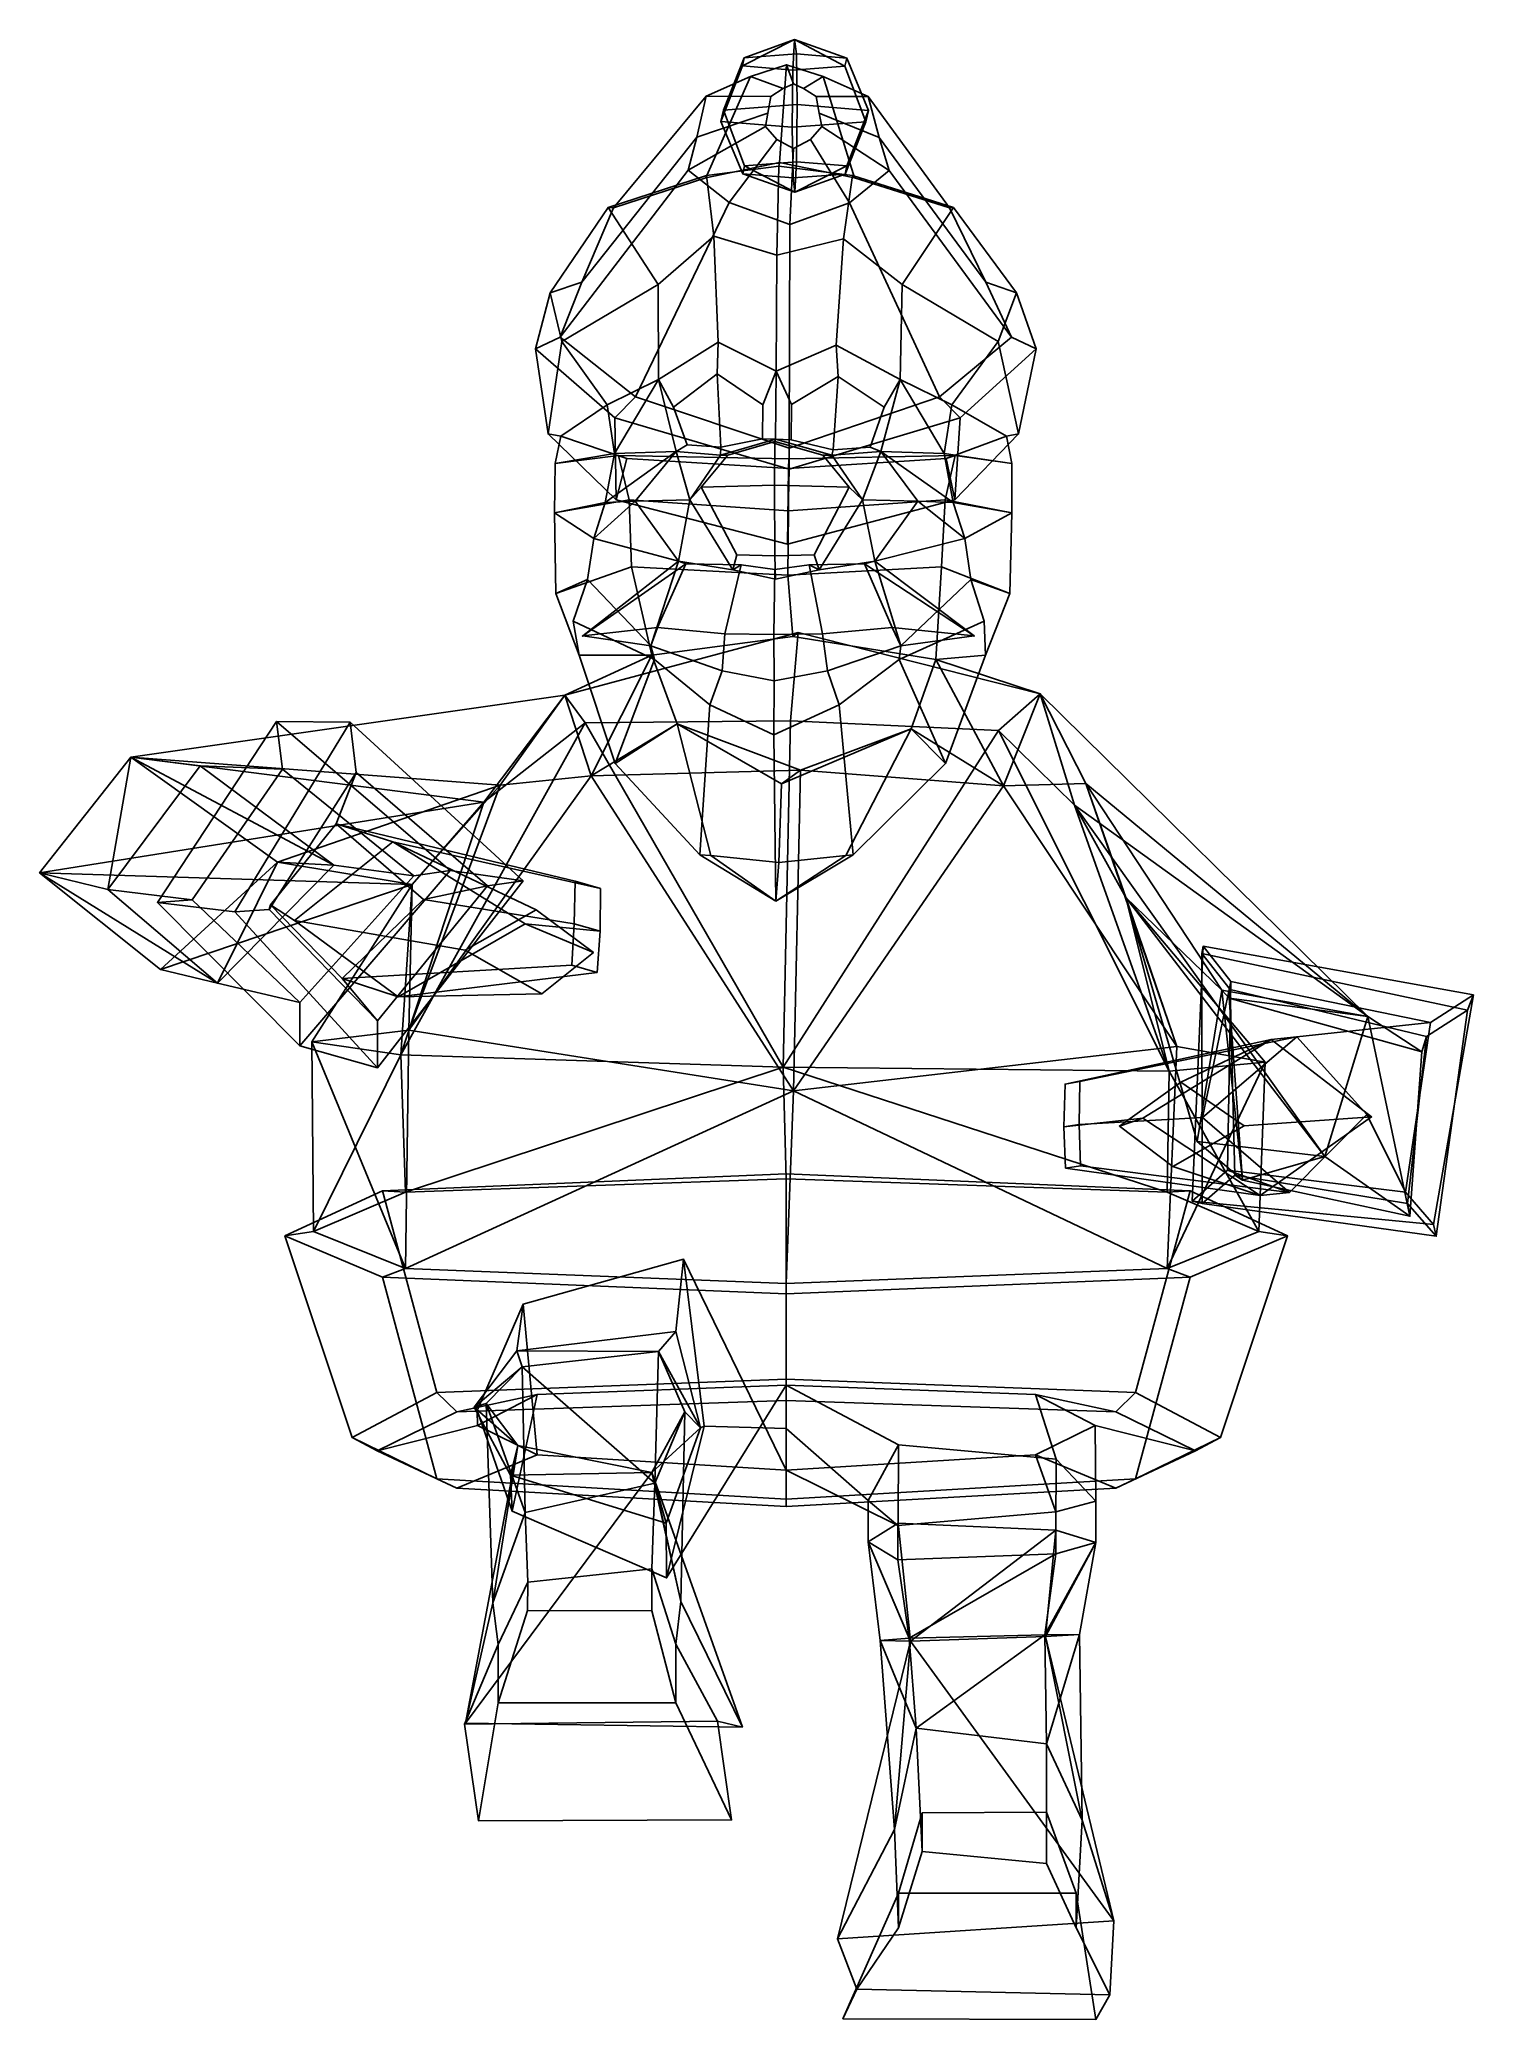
# Model space of a CAD drawing. Extents: x -200 to 180, y -147 to 379.
import ezdxf

# ---------------------------------------------------------------- set-up
doc = ezdxf.new("R2010")
doc.units = 0

msp = doc.modelspace()

# ---------------------------------------------------------------- linework, layer by layer
for p in [(-56.202007, 220.833191, 98.54837), (47.755276, 220.833191, 101.749725)]:
    msp.add_point(p)
for points in [[(-0.421459, 371.178223, -35.475704), (0.043684, 379.258881, -49.381294), (-13.783702, 372.279907, -43.295773)], [(-13.783702, 372.279907, -43.295773), (0.043684, 379.258881, -49.381294), (-13.304508, 374.42099, -58.062126)], [(0.043684, 379.258881, -49.381294), (0.536931, 375.460388, -65.008476), (-13.304508, 374.42099, -58.062126)], [(-0.421459, 371.178223, -35.475704), (13.420011, 372.217621, -42.421993), (0.043684, 379.258881, -49.381294)], [(0.043684, 379.258881, -49.381294), (13.899204, 374.358704, -57.188347), (0.536931, 375.460388, -65.008476)], [(13.420011, 372.217621, -42.421993), (13.899204, 374.358704, -57.188347), (0.043684, 379.258881, -49.381294)], [(-19.483112, 357.51001, -42.496586), (-13.783702, 372.279907, -43.295773), (-13.304508, 374.42099, -58.062126), (-18.805426, 360.537964, -63.379448)], [(-13.304508, 374.42099, -58.062126), (0.536931, 375.460388, -65.008476), (0.769343, 362.007904, -73.202995), (-18.805426, 360.537964, -63.379448)], [(13.899204, 374.358704, -57.188347), (19.666424, 360.44989, -62.143738), (0.769343, 362.007904, -73.202995), (0.536931, 375.460388, -65.008476)], [(18.988739, 357.421936, -41.260876), (19.666424, 360.44989, -62.143738), (13.899204, 374.358704, -57.188347), (13.420011, 372.217621, -42.421993)], [(-48.071453, 334.563721, 60.351738), (-23.537363, 342.554993, 71.327553), (-11.630163, 369.497406, 14.726136), (-23.447672, 364.221252, 10.677039)], [(-3.949734, 346.63797, 78.147346), (-2.070828, 372.573944, 17.172693), (-11.630163, 369.497406, 14.726136), (-23.537363, 342.554993, 71.327553)], [(-2.927648, 366.273682, -42.071312), (-6.260975, 364.140411, -42.500587), (-23.447672, 364.221252, 10.677039), (-11.630163, 369.497406, 14.726136)], [(-0.586026, 355.951996, -31.437363), (-0.421459, 371.178223, -35.475704), (-13.783702, 372.279907, -43.295773), (-19.483112, 357.51001, -42.496586)], [(-0.236799, 367.516937, -41.796837), (-2.927648, 366.273682, -42.071312), (-11.630163, 369.497406, 14.726136), (-2.070828, 372.573944, 17.172693)], [(-3.949734, 346.63797, 78.147346), (16.020407, 342.554993, 72.545738), (7.613363, 369.478516, 15.329666), (-2.070828, 372.573944, 17.172693)], [(-0.236799, 367.516937, -41.796837), (-2.070828, 372.573944, 17.172693), (7.613363, 369.478516, 15.329666), (2.460403, 366.261353, -41.898247)], [(-0.586026, 355.951996, -31.437363), (18.988739, 357.421936, -41.260876), (13.420011, 372.217621, -42.421993), (-0.421459, 371.178223, -35.475704)], [(2.460403, 366.261353, -41.898247), (7.613363, 369.478516, 15.329666), (19.644814, 364.178955, 12.028539), (5.804615, 364.112793, -42.113041)], [(41.183376, 334.563721, 63.100342), (19.644814, 364.178955, 12.028539), (7.613363, 369.478516, 15.329666), (16.020407, 342.554993, 72.545738)], [(-56.487106, 314.7724, 39.92099), (-48.071453, 334.563721, 60.351738), (-23.447672, 364.221252, 10.677039), (-25.904655, 353.332642, 3.023574)], [(-6.260975, 364.140411, -42.500587), (-6.999393, 359.732574, -43.187927), (-25.904655, 353.332642, 3.023574), (-23.447672, 364.221252, 10.677039)], [(5.804615, 364.112793, -42.113041), (19.644814, 364.178955, 12.028539), (22.542442, 353.285095, 4.543009), (6.565451, 359.701538, -42.752228)], [(50.840218, 314.772369, 43.226135), (22.542442, 353.285095, 4.543009), (19.644814, 364.178955, 12.028539), (41.183376, 334.563721, 63.100342)], [(-6.999393, 359.732574, -43.187927), (-7.676656, 356.177216, -43.744987), (-28.178082, 344.549683, -3.159179), (-25.904655, 353.332642, 3.023574)], [(-19.483112, 357.51001, -42.496586), (-18.805426, 360.537964, -63.379448), (-13.236664, 345.742279, -62.218269), (-13.715858, 343.601196, -47.451916)], [(-13.236664, 345.742279, -62.218269), (-18.805426, 360.537964, -63.379448), (0.769343, 362.007904, -73.202995), (0.604776, 346.781677, -69.164619)], [(13.967047, 345.679993, -61.344494), (0.604776, 346.781677, -69.164619), (0.769343, 362.007904, -73.202995), (19.666424, 360.44989, -62.143738)], [(6.565451, 359.701538, -42.752228), (22.542442, 353.285095, 4.543009), (25.171318, 344.497345, -1.485995), (7.260798, 356.143005, -43.265198)], [(18.988739, 357.421936, -41.260876), (13.487853, 343.53891, -46.578136), (13.967047, 345.679993, -61.344494), (19.666424, 360.44989, -62.143738)], [(-62.198708, 300.178741, 21.693571), (-56.487106, 314.7724, 39.92099), (-25.904655, 353.332642, 3.023574), (-28.178082, 344.549683, -3.159179)], [(-7.676656, 356.177216, -43.744987), (-4.668427, 352.693359, -44.171612), (-17.291975, 335.951294, -8.791834), (-28.178082, 344.549683, -3.159179)], [(-0.586026, 355.951996, -31.437363), (-19.483112, 357.51001, -42.496586), (-13.715858, 343.601196, -47.451916), (-0.353614, 342.499512, -39.631847)], [(-4.668427, 352.693359, -44.171612), (-0.193137, 350.340698, -44.380409), (-1.212618, 330.150055, -12.312241), (-17.291975, 335.951294, -8.791834)], [(4.270244, 352.672882, -43.884506), (14.632659, 335.919983, -7.79059), (-1.212618, 330.150055, -12.312241), (-0.193137, 350.340698, -44.380409)], [(-0.586026, 355.951996, -31.437363), (-0.353614, 342.499512, -39.631847), (13.487853, 343.53891, -46.578136), (18.988739, 357.421936, -41.260876)], [(7.260798, 356.143005, -43.265198), (25.171318, 344.497345, -1.485995), (14.632659, 335.919983, -7.79059), (4.270244, 352.672882, -43.884506)], [(57.662552, 300.178711, 25.384697), (25.171318, 344.497345, -1.485995), (22.542442, 353.285095, 4.543009), (50.840218, 314.772369, 43.226135)], [(-42.167191, 284.349213, 7.589959), (-62.198708, 300.178741, 21.693571), (-28.178082, 344.549683, -3.159179), (-17.291975, 335.951294, -8.791834)], [(-21.404673, 326.990845, 91.269173), (-23.314169, 343.123474, 76.706818), (-49.477371, 334.619659, 65.644066), (-36.174129, 314.2211, 85.477211)], [(-23.314169, 343.123474, 76.706818), (-23.537363, 342.554993, 71.327553), (-48.071453, 334.563721, 60.351738), (-49.477371, 334.619659, 65.644066)], [(-4.097302, 345.607819, 82.93927), (-3.949734, 346.63797, 78.147346), (-23.537363, 342.554993, 71.327553), (-23.314169, 343.123474, 76.706818)], [(-4.612809, 321.993317, 99.679176), (-4.097302, 345.607819, 82.93927), (-23.314169, 343.123474, 76.706818), (-21.404673, 326.990845, 91.269173)], [(-13.715858, 343.601196, -47.451916), (-13.236664, 345.742279, -62.218269), (0.139622, 338.701019, -55.258972)], [(-0.353614, 342.499512, -39.631847), (-13.715858, 343.601196, -47.451916), (0.139622, 338.701019, -55.258972)], [(0.139622, 338.701019, -55.258972), (-13.236664, 345.742279, -62.218269), (0.604776, 346.781677, -69.164619)], [(-4.612809, 321.993317, 99.679176), (13.053728, 326.335571, 92.802361), (15.46664, 343.123474, 77.90107), (-4.097302, 345.607819, 82.93927)], [(-4.097302, 345.607819, 82.93927), (15.46664, 343.123474, 77.90107), (16.020407, 342.554993, 72.545738), (-3.949734, 346.63797, 78.147346)], [(-0.353614, 342.499512, -39.631847), (0.139622, 338.701019, -55.258972), (13.487853, 343.53891, -46.578136)], [(0.139622, 338.701019, -55.258972), (0.604776, 346.781677, -69.164619), (13.967047, 345.679993, -61.344494)], [(13.487853, 343.53891, -46.578136), (0.139622, 338.701019, -55.258972), (13.967047, 345.679993, -61.344494)], [(13.053728, 326.335571, 92.802361), (28.634201, 314.2211, 87.472992), (42.260983, 334.619659, 68.469147), (15.46664, 343.123474, 77.90107)], [(38.5368, 284.349213, 10.075237), (14.632659, 335.919983, -7.79059), (25.171318, 344.497345, -1.485995), (57.662552, 300.178711, 25.384697)], [(15.46664, 343.123474, 77.90107), (42.260983, 334.619659, 68.469147), (41.183376, 334.563721, 63.100342), (16.020407, 342.554993, 72.545738)], [(-36.174129, 314.2211, 85.477211), (-49.477371, 334.619659, 65.644066), (-64.882996, 312.007568, 42.949947), (-61.731541, 299.082336, 72.095192)], [(-49.477371, 334.619659, 65.644066), (-48.071453, 334.563721, 60.351738), (-56.487106, 314.7724, 39.92099), (-64.882996, 312.007568, 42.949947)], [(-1.385313, 270.726013, -5.126854), (-42.167191, 284.349213, 7.589959), (-17.291975, 335.951294, -8.791834), (-1.212618, 330.150055, -12.312241)], [(-1.385313, 270.726013, -5.126854), (-1.212618, 330.150055, -12.312241), (14.632659, 335.919983, -7.79059), (38.5368, 284.349213, 10.075237)], [(28.634201, 314.2211, 87.472992), (54.094982, 299.082336, 75.662071), (59.033817, 312.007568, 46.765965), (42.260983, 334.619659, 68.469147)], [(42.260983, 334.619659, 68.469147), (59.033817, 312.007568, 46.765965), (50.840218, 314.772369, 43.226135), (41.183376, 334.563721, 63.100342)], [(-21.404673, 326.990845, 91.269173), (-36.174129, 314.2211, 85.477211), (-36.102795, 288.949524, 92.670364), (-20.211597, 298.878052, 103.490578)], [(-4.612809, 321.993317, 99.679176), (-21.404673, 326.990845, 91.269173), (-20.211597, 298.878052, 103.490578), (-4.844954, 291.187469, 107.217529)], [(-4.612809, 321.993317, 99.679176), (-4.844954, 291.187469, 107.217529), (11.121483, 298.101929, 104.58371), (13.053728, 326.335571, 92.802361)], [(13.053728, 326.335571, 92.802361), (11.121483, 298.101929, 104.58371), (28.12039, 288.949524, 94.648109), (28.634201, 314.2211, 87.472992)], [(-64.882996, 312.007568, 42.949947), (-56.487106, 314.7724, 39.92099), (-62.198708, 300.178741, 21.693571), (-68.755707, 297.085052, 21.6761)], [(-61.731541, 299.082336, 72.095192), (-64.882996, 312.007568, 42.949947), (-68.755707, 297.085052, 21.6761), (-65.417465, 274.47345, 43.205364)], [(-49.706558, 282.172424, 76.846672), (-36.102795, 288.949524, 92.670364), (-36.174129, 314.2211, 85.477211), (-61.731541, 299.082336, 72.095192)], [(41.800411, 282.172424, 79.664627), (54.094982, 299.082336, 75.662071), (28.634201, 314.2211, 87.472992), (28.12039, 288.949524, 94.648109)], [(59.033817, 312.007568, 46.765965), (64.208199, 297.085022, 25.770721), (57.662552, 300.178711, 25.384697), (50.840218, 314.772369, 43.226135)], [(54.094982, 299.082336, 75.662071), (59.551556, 274.47345, 47.053783), (64.208199, 297.085022, 25.770721), (59.033817, 312.007568, 46.765965)], [(-68.755707, 297.085052, 21.6761), (-62.198708, 300.178741, 21.693571), (-42.167191, 284.349213, 7.589959), (-47.67252, 278.768127, 6.745422)], [(64.208199, 297.085022, 25.770721), (44.083668, 278.768127, 9.571053), (38.5368, 284.349213, 10.075237), (57.662552, 300.178711, 25.384697)], [(-65.417465, 274.47345, 43.205364), (-68.755707, 297.085052, 21.6761), (-47.67252, 278.768127, 6.745422), (-47.312153, 256.96991, 24.130838)], [(-61.731541, 299.082336, 72.095192), (-65.417465, 274.47345, 43.205364), (-62.051579, 273.877289, 41.296627), (-49.706558, 282.172424, 76.846672)], [(-20.485806, 290.488037, 103.985352), (-20.211597, 298.878052, 103.490578), (-36.102795, 288.949524, 92.670364), (-32.129051, 281.617096, 94.258224)], [(-20.485806, 290.488037, 103.985352), (-8.407156, 282.212708, 106.420242), (-4.844954, 291.187469, 107.217529), (-20.211597, 298.878052, 103.490578)], [(11.621637, 289.783325, 104.809631), (11.121483, 298.101929, 104.58371), (-4.844954, 291.187469, 107.217529), (-0.792871, 282.341248, 106.828636)], [(11.621637, 289.783325, 104.809631), (23.895651, 281.605377, 93.475998), (28.12039, 288.949524, 94.648109), (11.121483, 298.101929, 104.58371)], [(54.094982, 299.082336, 75.662071), (41.800411, 282.172424, 79.664627), (56.309498, 273.877289, 44.941551), (59.551556, 274.47345, 47.053783)], [(59.551556, 274.47345, 47.053783), (42.654228, 256.96991, 26.901352), (44.083668, 278.768127, 9.571053), (64.208199, 297.085022, 25.770721)], [(-19.56204, 270.925903, 103.206589), (-20.485806, 290.488037, 103.985352), (-32.129051, 281.617096, 94.258224), (-28.489189, 271.592651, 97.795082)], [(-8.407156, 282.212708, 106.420242), (-20.485806, 290.488037, 103.985352), (-19.56204, 270.925903, 103.206589), (-8.447792, 273.15213, 107.739822)], [(-8.447792, 273.15213, 107.739822), (-4.963332, 273.072754, 111.061607), (-4.844954, 291.187469, 107.217529), (-8.407156, 282.212708, 106.420242)], [(-0.840219, 272.904236, 108.36615), (-0.792871, 282.341248, 106.828636), (-4.844954, 291.187469, 107.217529), (-4.963332, 273.072754, 111.061607)], [(-0.792871, 282.341248, 106.828636), (-0.840219, 272.904236, 108.36615), (10.343408, 270.281372, 103.529945), (11.621637, 289.783325, 104.809631)], [(10.343408, 270.281372, 103.529945), (20.096048, 270.947021, 97.49704), (23.895651, 281.605377, 93.475998), (11.621637, 289.783325, 104.809631)], [(-47.780491, 269.325592, 78.393036), (-36.102795, 288.949524, 92.670364), (-49.706558, 282.172424, 76.846672)], [(-31.35906, 269.806885, 98.803535), (-36.102795, 288.949524, 92.670364), (-47.780491, 269.325592, 78.393036)], [(-47.67252, 278.768127, 6.745422), (-42.167191, 284.349213, 7.589959), (-1.385313, 270.726013, -5.126854), (-1.336641, 265.131958, -6.707376)], [(-28.489189, 271.592651, 97.795082), (-32.129051, 281.617096, 94.258224), (-36.102795, 288.949524, 92.670364), (-31.35906, 269.806885, 98.803535)], [(44.083668, 278.768127, 9.571053), (-1.336641, 265.131958, -6.707376), (-1.385313, 270.726013, -5.126854), (38.5368, 284.349213, 10.075237)], [(20.096048, 270.947021, 97.49704), (23.008265, 269.806885, 100.477776), (28.12039, 288.949524, 94.648109), (23.895651, 281.605377, 93.475998)], [(23.008265, 269.806885, 100.477776), (39.782841, 269.325592, 81.089546), (28.12039, 288.949524, 94.648109)], [(39.782841, 269.325592, 81.089546), (41.800411, 282.172424, 79.664627), (28.12039, 288.949524, 94.648109)], [(-49.706558, 282.172424, 76.846672), (-62.051579, 273.877289, 41.296627), (-63.571835, 266.616333, 41.788105), (-47.780491, 269.325592, 78.393036)], [(41.800411, 282.172424, 79.664627), (39.782841, 269.325592, 81.089546), (57.796623, 266.616333, 45.525642), (56.309498, 273.877289, 44.941551)], [(-65.417465, 274.47345, 43.205364), (-47.312153, 256.96991, 24.130838), (-44.49826, 267.926453, 16.774586), (-62.051579, 273.877289, 41.296627)], [(-63.571835, 266.616333, 41.788105), (-62.051579, 273.877289, 41.296627), (-44.49826, 267.926453, 16.774586), (-46.675552, 268.731628, 12.35285)], [(-47.312153, 256.96991, 24.130838), (-47.67252, 278.768127, 6.745422), (-1.336641, 265.131958, -6.707376), (-1.840327, 245.186584, 9.648667)], [(42.654228, 256.96991, 26.901352), (-1.840327, 245.186584, 9.648667), (-1.336641, 265.131958, -6.707376), (44.083668, 278.768127, 9.571053)], [(59.551556, 274.47345, 47.053783), (56.309498, 273.877289, 44.941551), (40.298317, 267.926453, 19.385895), (42.654228, 256.96991, 26.901352)], [(57.796623, 266.616333, 45.525642), (42.743549, 268.731628, 15.106508), (40.298317, 267.926453, 19.385895), (56.309498, 273.877289, 44.941551)], [(-47.780491, 269.325592, 78.393036), (-63.571835, 266.616333, 41.788105), (-63.681839, 253.554504, 44.652538), (-50.237556, 256.236481, 78.852211)], [(-63.681839, 253.554504, 44.652538), (-63.571835, 266.616333, 41.788105), (-46.675552, 268.731628, 12.35285), (-43.905312, 256.9729, 11.568229)], [(-50.237556, 256.236481, 78.852211), (-31.35906, 269.806885, 98.803535), (-47.780491, 269.325592, 78.393036)], [(-42.302769, 256.636169, 102.339516), (-31.35906, 269.806885, 98.803535), (-50.237556, 256.236481, 78.852211)], [(-46.675552, 268.731628, 12.35285), (-44.49826, 267.926453, 16.774586), (-1.591586, 265.270782, 1.571419), (-1.502659, 267.868408, -1.316284)], [(-43.905312, 256.9729, 11.568229), (-46.675552, 268.731628, 12.35285), (-1.502659, 267.868408, -1.316284), (-1.569866, 254.087616, 0.866212)], [(-42.302769, 256.636169, 102.339516), (-27.770969, 256.94812, 105.810707), (-31.35906, 269.806885, 98.803535)], [(-19.56204, 270.925903, 103.206589), (-28.489189, 271.592651, 97.795082), (-31.35906, 269.806885, 98.803535), (-19.600183, 268.85675, 105.513786)], [(-27.770969, 256.94812, 105.810707), (-19.600183, 268.85675, 105.513786), (-31.35906, 269.806885, 98.803535)], [(-24.787594, 260.337982, 123.213776), (-17.664019, 268.827942, 121.788452), (-19.600183, 268.85675, 105.513786), (-27.770969, 256.94812, 105.810707)], [(-5.29567, 260.856934, 130.24794), (-5.149684, 272.441528, 125.50737), (-17.664019, 268.827942, 121.788452), (-24.787594, 260.337982, 123.213776)], [(-19.56204, 270.925903, 103.206589), (-19.600183, 268.85675, 105.513786), (-4.963332, 273.072754, 111.061607), (-8.447792, 273.15213, 107.739822)], [(-5.149684, 272.441528, 125.50737), (-4.963332, 273.072754, 111.061607), (-19.600183, 268.85675, 105.513786), (-17.664019, 268.827942, 121.788452)], [(-5.29567, 260.856934, 130.24794), (14.59214, 260.337982, 124.426476), (7.569766, 268.827942, 122.565521), (-5.149684, 272.441528, 125.50737)], [(-5.149684, 272.441528, 125.50737), (7.569766, 268.827942, 122.565521), (9.987148, 268.85675, 106.424927), (-4.963332, 273.072754, 111.061607)], [(10.343408, 270.281372, 103.529945), (-0.840219, 272.904236, 108.36615), (-4.963332, 273.072754, 111.061607), (9.987148, 268.85675, 106.424927)], [(42.743549, 268.731628, 15.106508), (-1.502659, 267.868408, -1.316284), (-1.591586, 265.270782, 1.571419), (40.298317, 267.926453, 19.385895)], [(40.02684, 256.9729, 14.152916), (-1.569866, 254.087616, 0.866212), (-1.502659, 267.868408, -1.316284), (42.743549, 268.731628, 15.106508)], [(14.59214, 260.337982, 124.426476), (18.124186, 256.94812, 107.224045), (9.987148, 268.85675, 106.424927), (7.569766, 268.827942, 122.565521)], [(10.343408, 270.281372, 103.529945), (9.987148, 268.85675, 106.424927), (23.008265, 269.806885, 100.477776), (20.096048, 270.947021, 97.49704)], [(18.124186, 256.94812, 107.224045), (23.008265, 269.806885, 100.477776), (9.987148, 268.85675, 106.424927)], [(32.842037, 256.636169, 104.653603), (23.008265, 269.806885, 100.477776), (18.124186, 256.94812, 107.224045)], [(32.842037, 256.636169, 104.653603), (42.207005, 256.236481, 81.699043), (23.008265, 269.806885, 100.477776)], [(42.207005, 256.236481, 81.699043), (39.782841, 269.325592, 81.089546), (23.008265, 269.806885, 100.477776)], [(39.782841, 269.325592, 81.089546), (42.207005, 256.236481, 81.699043), (57.730167, 253.554504, 48.391418), (57.796623, 266.616333, 45.525642)], [(57.730167, 253.554504, 48.391418), (40.02684, 256.9729, 14.152916), (42.743549, 268.731628, 15.106508), (57.796623, 266.616333, 45.525642)], [(-47.312153, 256.96991, 24.130838), (-1.840327, 245.186584, 9.648667), (-1.591586, 265.270782, 1.571419), (-44.49826, 267.926453, 16.774586)], [(42.654228, 256.96991, 26.901352), (40.298317, 267.926453, 19.385895), (-1.591586, 265.270782, 1.571419), (-1.840327, 245.186584, 9.648667)], [(-15.247682, 242.361237, 119.605499), (-24.787594, 260.337982, 123.213776), (-27.770969, 256.94812, 105.810707), (-16.306717, 238.373474, 106.888474)], [(-5.139277, 242.114197, 125.169426), (-5.29567, 260.856934, 130.24794), (-24.787594, 260.337982, 123.213776), (-15.247682, 242.361237, 119.605499)], [(-5.139277, 242.114197, 125.169426), (5.29233, 242.361237, 120.238029), (14.59214, 260.337982, 124.426476), (-5.29567, 260.856934, 130.24794)], [(5.29233, 242.361237, 120.238029), (6.615337, 238.373474, 107.59436), (18.124186, 256.94812, 107.224045), (14.59214, 260.337982, 124.426476)], [(-63.3223, 232.101135, 47.153671), (-63.681839, 253.554504, 44.652538), (-43.905312, 256.9729, 11.568229), (-43.231422, 239.162231, 15.439064)], [(-50.237556, 256.236481, 78.852211), (-63.681839, 253.554504, 44.652538), (-53.300407, 246.697021, 78.700264)], [(-54.92849, 235.791443, 79.40097), (-53.300407, 246.697021, 78.700264), (-63.681839, 253.554504, 44.652538), (-63.3223, 232.101135, 47.153671)], [(-53.300407, 246.697021, 78.700264), (-42.302769, 256.636169, 102.339516), (-50.237556, 256.236481, 78.852211)], [(-30.741247, 240.681335, 100.40892), (-42.302769, 256.636169, 102.339516), (-53.300407, 246.697021, 78.700264)], [(-43.231422, 239.162231, 15.439064), (-43.905312, 256.9729, 11.568229), (-1.569866, 254.087616, 0.866212), (-1.734038, 236.983276, 6.197327)], [(-30.741247, 240.681335, 100.40892), (-27.770969, 256.94812, 105.810707), (-42.302769, 256.636169, 102.339516)], [(-16.306717, 238.373474, 106.888474), (-27.770969, 256.94812, 105.810707), (-30.741247, 240.681335, 100.40892)], [(39.116051, 239.162231, 17.974951), (-1.734038, 236.983276, 6.197327), (-1.569866, 254.087616, 0.866212), (40.02684, 256.9729, 14.152916)], [(6.615337, 238.373474, 107.59436), (21.421215, 240.681335, 102.015259), (18.124186, 256.94812, 107.224045)], [(21.421215, 240.681335, 102.015259), (32.842037, 256.636169, 104.653603), (18.124186, 256.94812, 107.224045)], [(21.421215, 240.681335, 102.015259), (45.273399, 246.697021, 81.73584), (32.842037, 256.636169, 104.653603)], [(45.273399, 246.697021, 81.73584), (42.207005, 256.236481, 81.699043), (32.842037, 256.636169, 104.653603)], [(57.217415, 232.101135, 50.865688), (39.116051, 239.162231, 17.974951), (40.02684, 256.9729, 14.152916), (57.730167, 253.554504, 48.391418)], [(42.207005, 256.236481, 81.699043), (45.273399, 246.697021, 81.73584), (57.730167, 253.554504, 48.391418)], [(46.855282, 235.791443, 82.5354), (57.217415, 232.101135, 50.865688), (57.730167, 253.554504, 48.391418), (45.273399, 246.697021, 81.73584)], [(-54.92849, 235.791443, 79.40097), (-38.076599, 218.216858, 107.6819), (-30.741247, 240.681335, 100.40892), (-53.300407, 246.697021, 78.700264)], [(-5.139277, 242.114197, 125.169426), (-15.247682, 242.361237, 119.605499), (-16.306717, 238.373474, 106.888474), (-5.032135, 235.89978, 113.295799)], [(-5.139277, 242.114197, 125.169426), (-5.032135, 235.89978, 113.295799), (6.615337, 238.373474, 107.59436), (5.29233, 242.361237, 120.238029)], [(46.855282, 235.791443, 82.5354), (45.273399, 246.697021, 81.73584), (21.421215, 240.681335, 102.015259), (28.295145, 218.216858, 109.725815)], [(-57.149822, 215.727295, 52.318977), (-63.3223, 232.101135, 47.153671), (-43.231422, 239.162231, 15.439064), (-37.887032, 215.697998, 33.339367)], [(-28.808809, 239.995361, 114.530479), (-30.741247, 240.681335, 100.40892), (-56.202007, 220.833191, 98.54837)], [(-56.202007, 220.833191, 98.54837), (-30.741247, 240.681335, 100.40892), (-38.076599, 218.216858, 107.6819)], [(-36.383518, 223.095276, 117.581764), (-28.808809, 239.995361, 114.530479), (-56.202007, 220.833191, 98.54837)], [(-37.887032, 215.697998, 33.339367), (-43.231422, 239.162231, 15.439064), (-1.734038, 236.983276, 6.197327), (-0.419143, 220.640808, 9.894762)], [(-14.122425, 239.739563, 115.11348), (-28.808809, 239.995361, 114.530479), (-36.383518, 223.095276, 117.581764), (-18.448486, 221.360596, 126.9086)], [(-28.808809, 239.995361, 114.530479), (-14.122425, 239.739563, 115.11348), (-16.306717, 238.373474, 106.888474), (-30.741247, 240.681335, 100.40892)], [(-18.448486, 221.360596, 126.9086), (-5.484998, 221.193176, 128.001556), (-5.183433, 238.471313, 118.2089), (-14.122425, 239.739563, 115.11348)], [(-5.183433, 238.471313, 118.2089), (-5.032135, 235.89978, 113.295799), (-16.306717, 238.373474, 106.888474), (-14.122425, 239.739563, 115.11348)], [(7.521176, 221.360596, 127.708336), (3.929087, 239.739563, 115.66938), (-5.183433, 238.471313, 118.2089), (-5.484998, 221.193176, 128.001556)], [(-5.183433, 238.471313, 118.2089), (3.929087, 239.739563, 115.66938), (6.615337, 238.373474, 107.59436), (-5.032135, 235.89978, 113.295799)], [(37.555508, 214.5625, 33.395176), (-0.419143, 220.640808, 9.894762), (-1.734038, 236.983276, 6.197327), (39.116051, 239.162231, 17.974951)], [(18.623516, 239.995361, 115.99115), (21.421215, 240.681335, 102.015259), (6.615337, 238.373474, 107.59436), (3.929087, 239.739563, 115.66938)], [(3.929087, 239.739563, 115.66938), (7.521176, 221.360596, 127.708336), (25.996122, 223.095276, 119.502739), (18.623516, 239.995361, 115.99115)], [(18.623516, 239.995361, 115.99115), (47.755276, 220.833191, 101.749725), (21.421215, 240.681335, 102.015259)], [(25.996122, 223.095276, 119.502739), (47.755276, 220.833191, 101.749725), (18.623516, 239.995361, 115.99115)], [(47.755276, 220.833191, 101.749725), (28.295145, 218.216858, 109.725815), (21.421215, 240.681335, 102.015259)], [(50.7388, 215.727295, 55.641403), (37.555508, 214.5625, 33.395176), (39.116051, 239.162231, 17.974951), (57.217415, 232.101135, 50.865688)], [(-57.149822, 215.727295, 52.318977), (-58.765533, 224.714722, 83.039726), (-54.92849, 235.791443, 79.40097), (-63.3223, 232.101135, 47.153671)], [(-54.92849, 235.791443, 79.40097), (-58.765533, 224.714722, 83.039726), (-37.121952, 214.527924, 98.876892), (-38.076599, 218.216858, 107.6819)], [(46.855282, 235.791443, 82.5354), (28.295145, 218.216858, 109.725815), (27.884096, 214.527924, 100.878746), (50.461159, 224.714722, 86.403358)], [(50.7388, 215.727295, 55.641403), (57.217415, 232.101135, 50.865688), (46.855282, 235.791443, 82.5354), (50.461159, 224.714722, 86.403358)], [(1.021962, 221.713867, 5.063119), (-1.011892, 198.298401, -45.514236), (-55.533619, 197.766235, -34.971531), (-60.964664, 205.034241, 3.442298)], [(1.021962, 221.713867, 5.063119), (-60.964664, 205.034241, 3.442298), (-37.887032, 215.697998, 33.339367), (-0.419143, 220.640808, 9.894762)], [(-37.121952, 214.527924, 98.876892), (-58.765533, 224.714722, 83.039726), (-57.149822, 215.727295, 52.318977), (-47.615932, 186.95752, 70.14502)], [(-38.076599, 218.216858, 107.6819), (-36.383518, 223.095276, 117.581764), (-56.202007, 220.833191, 98.54837)], [(-18.448486, 221.360596, 126.9086), (-36.383518, 223.095276, 117.581764), (-38.076599, 218.216858, 107.6819), (-19.160137, 211.555908, 117.476852)], [(-5.484998, 221.193176, 128.001556), (-18.448486, 221.360596, 126.9086), (-19.160137, 211.555908, 117.476852), (-5.347113, 208.879517, 123.524025)], [(-5.484998, 221.193176, 128.001556), (-5.347113, 208.879517, 123.524025), (8.81183, 211.555908, 118.338242), (7.521176, 221.360596, 127.708336)], [(1.021962, 221.713867, 5.063119), (65.31382, 205.434143, 1.802112), (54.23111, 195.670044, -36.451485), (-1.011892, 198.298401, -45.514236)], [(-0.419143, 220.640808, 9.894762), (37.555508, 214.5625, 33.395176), (65.31382, 205.434143, 1.802112), (1.021962, 221.713867, 5.063119)], [(7.521176, 221.360596, 127.708336), (8.81183, 211.555908, 118.338242), (28.295145, 218.216858, 109.725815), (25.996122, 223.095276, 119.502739)], [(28.295145, 218.216858, 109.725815), (47.755276, 220.833191, 101.749725), (25.996122, 223.095276, 119.502739)], [(27.884096, 214.527924, 100.878746), (40.126106, 186.95752, 72.847031), (50.7388, 215.727295, 55.641403), (50.461159, 224.714722, 86.403358)], [(-60.964664, 205.034241, 3.442298), (-53.957375, 183.620178, 61.231926), (-37.887032, 215.697998, 33.339367)], [(-47.615932, 186.95752, 70.14502), (-57.149822, 215.727295, 52.318977), (-37.887032, 215.697998, 33.339367), (-31.083277, 197.444092, 62.961163)], [(-53.957375, 183.620178, 61.231926), (-31.083277, 197.444092, 62.961163), (-37.887032, 215.697998, 33.339367)], [(-22.418613, 202.524109, 119.901703), (-19.160137, 211.555908, 117.476852), (-38.076599, 218.216858, 107.6819), (-37.121952, 214.527924, 98.876892)], [(11.914925, 202.524109, 120.959), (27.884096, 214.527924, 100.878746), (28.295145, 218.216858, 109.725815), (8.81183, 211.555908, 118.338242)], [(40.126106, 186.95752, 72.847031), (31.056883, 196.150574, 63.024738), (37.555508, 214.5625, 33.395176), (50.7388, 215.727295, 55.641403)], [(-25.113182, 162.653412, 103.922882), (-22.418613, 202.524109, 119.901703), (-37.121952, 214.527924, 98.876892), (-47.615932, 186.95752, 70.14502)], [(-5.460973, 194.523254, 127.221382), (-5.347113, 208.879517, 123.524025), (-19.160137, 211.555908, 117.476852), (-22.418613, 202.524109, 119.901703)], [(-5.460973, 194.523254, 127.221382), (11.914925, 202.524109, 120.959), (8.81183, 211.555908, 118.338242), (-5.347113, 208.879517, 123.524025)], [(15.58759, 162.653412, 105.176262), (40.126106, 186.95752, 72.847031), (27.884096, 214.527924, 100.878746), (11.914925, 202.524109, 120.959)], [(55.526699, 180.984924, 59.37141), (37.555508, 214.5625, 33.395176), (31.056883, 196.150574, 63.024738)], [(65.31382, 205.434143, 1.802112), (37.555508, 214.5625, 33.395176), (55.526699, 180.984924, 59.37141)], [(74.416344, 175.860352, -30.449364), (54.23111, 195.670044, -36.451485), (65.31382, 205.434143, 1.802112)], [(77.398293, 181.588928, 47.758118), (65.31382, 205.434143, 1.802112), (55.526699, 180.984924, 59.37141)], [(77.398293, 181.588928, 47.758118), (152.288147, 119.719521, 3.662364), (65.31382, 205.434143, 1.802112)], [(74.416344, 175.860352, -30.449364), (65.31382, 205.434143, 1.802112), (152.288147, 119.719521, 3.662364)], [(-78.133728, 181.202087, 48.743267), (-60.964664, 205.034241, 3.442298), (-176.235748, 188.616302, 22.921698)], [(-82.517303, 176.60498, -29.865856), (-176.235748, 188.616302, 22.921698), (-60.964664, 205.034241, 3.442298)], [(-82.517303, 176.60498, -29.865856), (-60.964664, 205.034241, 3.442298), (-55.533619, 197.766235, -34.971531)], [(-78.133728, 181.202087, 48.743267), (-53.957375, 183.620178, 61.231926), (-60.964664, 205.034241, 3.442298)], [(-4.882611, 150.32309, 108.440315), (-5.460973, 194.523254, 127.221382), (-22.418613, 202.524109, 119.901703), (-25.113182, 162.653412, 103.922882)], [(-4.882611, 150.32309, 108.440315), (15.58759, 162.653412, 105.176262), (11.914925, 202.524109, 120.959), (-5.460973, 194.523254, 127.221382)], [(-148.586838, 147.468597, 150.342026), (-117.979309, 197.871399, 130.667542), (-137.51796, 198.072754, 104.828339), (-169.193497, 150.011627, 124.536728)], [(-169.193497, 150.011627, 124.536728), (-137.51796, 198.072754, 104.828339), (-135.950027, 185.387024, 102.449852), (-159.988083, 150.674957, 117.570198)], [(-148.586838, 147.468597, 150.342026), (-139.518982, 148.161926, 143.483307), (-116.404114, 184.572845, 128.226456), (-117.979309, 197.871399, 130.667542)], [(-91.396736, 158.4599, 65.925758), (-137.51796, 198.072754, 104.828339), (-117.979309, 197.871399, 130.667542), (-72.040718, 155.781036, 92.673279)], [(-91.396736, 158.4599, 65.925758), (-101.05114, 157.075165, 73.167953), (-135.950027, 185.387024, 102.449852), (-137.51796, 198.072754, 104.828339)], [(-72.040718, 155.781036, 92.673279), (-117.979309, 197.871399, 130.667542), (-116.404114, 184.572845, 128.226456), (-81.52951, 154.459229, 99.794868)], [(-104.481895, 109.502205, -62.944489), (-55.533619, 197.766235, -34.971531), (-2.936826, 106.207466, -98.720535)], [(-104.481895, 109.502205, -62.944489), (-82.517303, 176.60498, -29.865856), (-55.533619, 197.766235, -34.971531)], [(-2.936826, 106.207466, -98.720535), (-55.533619, 197.766235, -34.971531), (-1.011892, 198.298401, -45.514236)], [(1.592806, 185.106689, 68.511879), (-31.083277, 197.444092, 62.961163), (-53.957375, 183.620178, 61.231926)], [(-25.113182, 162.653412, 103.922882), (-47.615932, 186.95752, 70.14502), (-31.083277, 197.444092, 62.961163), (-22.205326, 162.512268, 88.083763)], [(-22.205326, 162.512268, 88.083763), (-31.083277, 197.444092, 62.961163), (-3.442425, 181.529053, 61.673397), (-4.143316, 160.655518, 84.433327)], [(-3.442425, 181.529053, 61.673397), (-31.083277, 197.444092, 62.961163), (1.592806, 185.106689, 68.511879)], [(13.659849, 162.512268, 89.188232), (-4.143316, 160.655518, 84.433327), (-3.442425, 181.529053, 61.673397), (31.056883, 196.150574, 63.024738)], [(-3.442425, 181.529053, 61.673397), (1.592806, 185.106689, 68.511879), (31.056883, 196.150574, 63.024738)], [(-2.936826, 106.207466, -98.720535), (-1.011892, 198.298401, -45.514236), (54.23111, 195.670044, -36.451485)], [(99.526405, 105.167091, -66.005112), (-2.936826, 106.207466, -98.720535), (54.23111, 195.670044, -36.451485)], [(1.592806, 185.106689, 68.511879), (55.526699, 180.984924, 59.37141), (31.056883, 196.150574, 63.024738)], [(15.58759, 162.653412, 105.176262), (13.659849, 162.512268, 89.188232), (31.056883, 196.150574, 63.024738), (40.126106, 186.95752, 72.847031)], [(99.526405, 105.167091, -66.005112), (54.23111, 195.670044, -36.451485), (74.416344, 175.860352, -30.449364)], [(-82.517303, 176.60498, -29.865856), (-200.466675, 157.881287, 5.411201), (-176.235748, 188.616302, 22.921698)], [(-182.31134, 153.415588, 89.309784), (-176.235748, 188.616302, 22.921698), (-200.466675, 157.881287, 5.411201)], [(-182.31134, 153.415588, 89.309784), (-157.789063, 186.296661, 73.649223), (-176.235748, 188.616302, 22.921698)], [(-159.988083, 150.674957, 117.570198), (-135.950027, 185.387024, 102.449852), (-157.789063, 186.296661, 73.649223), (-182.31134, 153.415588, 89.309784)], [(-78.133728, 181.202087, 48.743267), (-176.235748, 188.616302, 22.921698), (-137.315308, 160.689514, 42.954998)], [(-122.34111, 159.927979, 44.12907), (-137.315308, 160.689514, 42.954998), (-176.235748, 188.616302, 22.921698)], [(-122.34111, 159.927979, 44.12907), (-176.235748, 188.616302, 22.921698), (-157.789063, 186.296661, 73.649223)], [(-157.789063, 186.296661, 73.649223), (-135.950027, 185.387024, 102.449852), (-101.05114, 157.075165, 73.167953), (-122.34111, 159.927979, 44.12907)], [(-139.098526, 149.366272, 133.232635), (-121.686127, 170.919678, 123.501915), (-116.404114, 184.572845, 128.226456), (-139.518982, 148.161926, 143.483307)], [(-98.496445, 150.772675, 106.298775), (-81.52951, 154.459229, 99.794868), (-116.404114, 184.572845, 128.226456), (-121.686127, 170.919678, 123.501915)], [(-0.231475, 99.934471, 119.010757), (1.592806, 185.106689, 68.511879), (-53.957375, 183.620178, 61.231926)], [(-0.231475, 99.934471, 119.010757), (55.526699, 180.984924, 59.37141), (1.592806, 185.106689, 68.511879)], [(-101.522537, 154.811737, 7.839752), (-78.133728, 181.202087, 48.743267), (-137.315308, 160.689514, 42.954998)], [(-0.231475, 99.934471, 119.010757), (-53.957375, 183.620178, 61.231926), (-102.396179, 116.075554, 90.852638)], [(-102.396179, 116.075554, 90.852638), (-53.957375, 183.620178, 61.231926), (-78.133728, 181.202087, 48.743267)], [(-102.396179, 116.075554, 90.852638), (-78.133728, 181.202087, 48.743267), (-101.522537, 154.811737, 7.839752)], [(-0.231475, 99.934471, 119.010757), (101.612122, 111.740456, 87.792015), (55.526699, 180.984924, 59.37141)], [(101.612122, 111.740456, 87.792015), (77.398293, 181.588928, 47.758118), (55.526699, 180.984924, 59.37141)], [(101.612122, 111.740456, 87.792015), (88.027504, 151.328308, 6.754724), (77.398293, 181.588928, 47.758118)], [(88.027504, 151.328308, 6.754724), (113.585869, 126.727257, 39.18779), (77.398293, 181.588928, 47.758118)], [(77.398293, 181.588928, 47.758118), (113.585869, 126.727257, 39.18779), (152.288147, 119.719521, 3.662364)], [(-101.522537, 154.811737, 7.839752), (-200.466675, 157.881287, 5.411201), (-82.517303, 176.60498, -29.865856)], [(-104.481895, 109.502205, -62.944489), (-101.522537, 154.811737, 7.839752), (-82.517303, 176.60498, -29.865856)], [(99.526405, 105.167091, -66.005112), (74.416344, 175.860352, -30.449364), (88.027504, 151.328308, 6.754724)], [(74.416344, 175.860352, -30.449364), (152.288147, 119.719521, 3.662364), (140.883331, 82.535805, -16.076839)], [(88.027504, 151.328308, 6.754724), (74.416344, 175.860352, -30.449364), (140.883331, 82.535805, -16.076839)], [(-132.725998, 145.17453, 169.984604), (-106.633087, 166.145813, 155.883926), (-121.686127, 170.919678, 123.501915), (-139.098526, 149.366272, 133.232635)], [(-58.438435, 144.310699, 126.356216), (-98.496445, 150.772675, 106.298775), (-121.686127, 170.919678, 123.501915), (-58.208313, 155.637604, 127.262383)], [(-51.491329, 153.680664, 138.148834), (-58.208313, 155.637604, 127.262383), (-121.686127, 170.919678, 123.501915), (-106.633087, 166.145813, 155.883926)], [(-87.421318, 137.315063, 208.575745), (-68.562012, 148.073761, 210.608551), (-106.633087, 166.145813, 155.883926), (-132.725998, 145.17453, 169.984604)], [(-53.378056, 136.70108, 200.489227), (-71.486267, 144.355865, 149.357376), (-106.633087, 166.145813, 155.883926), (-68.562012, 148.073761, 210.608551)], [(-51.606083, 142.350952, 137.192657), (-51.491329, 153.680664, 138.148834), (-106.633087, 166.145813, 155.883926), (-71.486267, 144.355865, 149.357376)], [(-168.372192, 132.170441, 21.650229), (-200.466675, 157.881287, 5.411201), (-101.522537, 154.811737, 7.839752)], [(-153.214798, 128.579926, 64.781693), (-182.31134, 153.415588, 89.309784), (-200.466675, 157.881287, 5.411201)], [(-153.214798, 128.579926, 64.781693), (-200.466675, 157.881287, 5.411201), (-168.372192, 132.170441, 21.650229)], [(-168.372192, 132.170441, 21.650229), (-101.522537, 154.811737, 7.839752), (-137.315308, 160.689514, 42.954998)], [(-153.214798, 128.579926, 64.781693), (-168.372192, 132.170441, 21.650229), (-137.315308, 160.689514, 42.954998)], [(-153.214798, 128.579926, 64.781693), (-137.315308, 160.689514, 42.954998), (-122.34111, 159.927979, 44.12907)], [(-122.34111, 159.927979, 44.12907), (-101.05114, 157.075165, 73.167953), (-131.326935, 123.406715, 93.147987), (-153.214798, 128.579926, 64.781693)], [(-131.309036, 111.896553, 92.062393), (-131.326935, 123.406715, 93.147987), (-101.05114, 157.075165, 73.167953), (-91.396736, 158.4599, 65.925758)], [(-131.309036, 111.896553, 92.062393), (-91.396736, 158.4599, 65.925758), (-72.040718, 155.781036, 92.673279), (-110.681007, 106.103645, 118.681595)], [(-4.882611, 150.32309, 108.440315), (-25.113182, 162.653412, 103.922882), (-22.205326, 162.512268, 88.083763)], [(-4.882611, 150.32309, 108.440315), (-22.205326, 162.512268, 88.083763), (-4.143316, 160.655518, 84.433327)], [(-4.882611, 150.32309, 108.440315), (13.659849, 162.512268, 89.188232), (15.58759, 162.653412, 105.176262)], [(-4.882611, 150.32309, 108.440315), (-4.143316, 160.655518, 84.433327), (13.659849, 162.512268, 89.188232)], [(-153.214798, 128.579926, 64.781693), (-131.326935, 123.406715, 93.147987), (-159.988083, 150.674957, 117.570198), (-182.31134, 153.415588, 89.309784)], [(-102.396179, 116.075554, 90.852638), (-101.522537, 154.811737, 7.839752), (-128.144409, 112.944298, 5.734347)], [(-128.144409, 112.944298, 5.734347), (-101.522537, 154.811737, 7.839752), (-104.481895, 109.502205, -62.944489)], [(-120.098701, 129.776489, 119.029686), (-110.71283, 118.534584, 119.863564), (-81.52951, 154.459229, 99.794868), (-98.496445, 150.772675, 106.298775)], [(-110.681007, 106.103645, 118.681595), (-72.040718, 155.781036, 92.673279), (-81.52951, 154.459229, 99.794868), (-110.71283, 118.534584, 119.863564)], [(-51.606083, 142.350952, 137.192657), (-58.438435, 144.310699, 126.356216), (-58.208313, 155.637604, 127.262383), (-51.491329, 153.680664, 138.148834)], [(-131.309036, 111.896553, 92.062393), (-169.193497, 150.011627, 124.536728), (-159.988083, 150.674957, 117.570198), (-131.326935, 123.406715, 93.147987)], [(-131.309036, 111.896553, 92.062393), (-110.681007, 106.103645, 118.681595), (-148.586838, 147.468597, 150.342026), (-169.193497, 150.011627, 124.536728)], [(-110.681007, 106.103645, 118.681595), (-110.71283, 118.534584, 119.863564), (-139.518982, 148.161926, 143.483307), (-148.586838, 147.468597, 150.342026)], [(-120.098701, 129.776489, 119.029686), (-139.098526, 149.366272, 133.232635), (-139.518982, 148.161926, 143.483307), (-110.71283, 118.534584, 119.863564)], [(-105.273293, 124.905647, 151.059784), (-132.725998, 145.17453, 169.984604), (-139.098526, 149.366272, 133.232635), (-120.098701, 129.776489, 119.029686)], [(-59.083729, 133.364807, 125.804443), (-120.098701, 129.776489, 119.029686), (-98.496445, 150.772675, 106.298775), (-58.438435, 144.310699, 126.356216)], [(-67.113289, 125.701241, 208.5224), (-53.378056, 136.70108, 200.489227), (-68.562012, 148.073761, 210.608551), (-87.421318, 137.315063, 208.575745)], [(101.612122, 111.740456, 87.792015), (125.041687, 107.564186, 1.935943), (88.027504, 151.328308, 6.754724)], [(125.041687, 107.564186, 1.935943), (99.526405, 105.167091, -66.005112), (88.027504, 151.328308, 6.754724)], [(106.990257, 86.485313, 13.350588), (113.585869, 126.727257, 39.18779), (88.027504, 151.328308, 6.754724)], [(106.990257, 86.485313, 13.350588), (88.027504, 151.328308, 6.754724), (140.883331, 82.535805, -16.076839)], [(-67.113289, 125.701241, 208.5224), (-87.421318, 137.315063, 208.575745), (-132.725998, 145.17453, 169.984604), (-105.273293, 124.905647, 151.059784)], [(-67.113289, 125.701241, 208.5224), (-105.273293, 124.905647, 151.059784), (-71.486267, 144.355865, 149.357376), (-53.378056, 136.70108, 200.489227)], [(-52.336449, 131.401855, 136.718216), (-51.606083, 142.350952, 137.192657), (-71.486267, 144.355865, 149.357376), (-105.273293, 124.905647, 151.059784)], [(-52.336449, 131.401855, 136.718216), (-59.083729, 133.364807, 125.804443), (-58.438435, 144.310699, 126.356216), (-51.606083, 142.350952, 137.192657)], [(108.307327, 69.990501, 92.882736), (105.653145, 70.653236, 126.944023), (108.542488, 138.382019, 120.478012), (108.250244, 136.430878, 87.41188)], [(105.653145, 70.653236, 126.944023), (115.063271, 78.836861, 126.30835), (115.913383, 129.026245, 121.278236), (108.542488, 138.382019, 120.478012)], [(108.250244, 136.430878, 87.41188), (108.542488, 138.382019, 120.478012), (180.360611, 125.445366, 121.039391), (178.82341, 121.36927, 88.938202)], [(108.542488, 138.382019, 120.478012), (115.913383, 129.026245, 121.278236), (168.934525, 118.068291, 121.60051), (180.360611, 125.445366, 121.039391)], [(-52.336449, 131.401855, 136.718216), (-105.273293, 124.905647, 151.059784), (-120.098701, 129.776489, 119.029686), (-59.083729, 133.364807, 125.804443)], [(108.307327, 69.990501, 92.882736), (108.250244, 136.430878, 87.41188), (115.719719, 126.885475, 88.228134), (117.010254, 77.5783, 92.293259)], [(108.250244, 136.430878, 87.41188), (178.82341, 121.36927, 88.938202), (167.866272, 114.390572, 89.468407), (115.719719, 126.885475, 88.228134)], [(119.077576, 76.241966, 56.176399), (113.585869, 126.727257, 39.18779), (106.990257, 86.485313, 13.350588)], [(131.523407, 72.936653, 110.32386), (108.402763, 92.854622, 101.796204), (115.913383, 129.026245, 121.278236), (115.063271, 78.836861, 126.30835)], [(108.402763, 92.854622, 101.796204), (133.455276, 114.334648, 110.08503), (168.934525, 118.068291, 121.60051), (115.913383, 129.026245, 121.278236)], [(119.077576, 76.241966, 56.176399), (115.508469, 124.550758, 52.184246), (113.585869, 126.727257, 39.18779)], [(115.508469, 124.550758, 52.184246), (152.288147, 119.719521, 3.662364), (113.585869, 126.727257, 39.18779)], [(115.508469, 124.550758, 52.184246), (119.077576, 76.241966, 56.176399), (117.010254, 77.5783, 92.293259), (115.719719, 126.885475, 88.228134)], [(166.672653, 110.281303, 53.56665), (115.508469, 124.550758, 52.184246), (115.719719, 126.885475, 88.228134), (167.866272, 114.390572, 89.468407)], [(115.508469, 124.550758, 52.184246), (166.672653, 110.281303, 53.56665), (152.288147, 119.719521, 3.662364)], [(169.777542, 64.461647, 126.812859), (180.360611, 125.445366, 121.039391), (168.934525, 118.068291, 121.60051), (162.303574, 73.025948, 126.077362)], [(170.485794, 61.302757, 93.850227), (162.867859, 69.970222, 93.105667), (167.866272, 114.390572, 89.468407), (178.82341, 121.36927, 88.938202)], [(169.777542, 64.461647, 126.812859), (170.485794, 61.302757, 93.850227), (178.82341, 121.36927, 88.938202), (180.360611, 125.445366, 121.039391)], [(-103.291672, 52.703056, 72.932816), (-102.396179, 116.075554, 90.852638), (-128.144409, 112.944298, 5.734347)], [(-103.291672, 52.703056, 72.932816), (-0.231475, 99.934471, 119.010757), (-102.396179, 116.075554, 90.852638)], [(152.031616, 93.617363, 116.918137), (162.303574, 73.025948, 126.077362), (168.934525, 118.068291, 121.60051), (133.455276, 114.334648, 110.08503)], [(163.483215, 66.637672, 57.147293), (140.883331, 82.535805, -16.076839), (152.288147, 119.719521, 3.662364)], [(163.483215, 66.637672, 57.147293), (152.288147, 119.719521, 3.662364), (166.672653, 110.281303, 53.56665)], [(-103.291672, 52.703056, 72.932816), (-128.144409, 112.944298, 5.734347), (-127.681503, 62.579369, -0.424451)], [(-127.681503, 62.579369, -0.424451), (-128.144409, 112.944298, 5.734347), (-104.481895, 109.502205, -62.944489)], [(99.003868, 52.703072, 72.932816), (101.612122, 111.740456, 87.792015), (-0.231475, 99.934471, 119.010757)], [(71.613152, 90.363045, 137.413727), (92.521057, 92.705559, 144.291519), (126.67733, 113.591286, 140.874939), (71.902702, 101.726509, 137.180969)], [(71.902702, 101.726509, 137.180969), (126.67733, 113.591286, 140.874939), (133.455276, 114.334648, 110.08503), (75.862396, 102.385414, 125.611496)], [(75.689735, 91.024834, 125.86615), (75.862396, 102.385414, 125.611496), (133.455276, 114.334648, 110.08503), (108.402763, 92.854622, 101.796204)], [(86.346657, 90.604057, 195.714233), (102.658516, 102.259712, 200.742538), (126.67733, 113.591286, 140.874939), (92.521057, 92.705559, 144.291519)], [(99.003868, 52.703072, 72.932816), (125.041687, 107.564186, 1.935943), (101.612122, 111.740456, 87.792015)], [(119.443863, 90.61692, 196.075989), (153.321762, 93.014137, 150.552094), (126.67733, 113.591286, 140.874939), (102.658516, 102.259712, 200.742538)], [(153.321762, 93.014137, 150.552094), (152.031616, 93.617363, 116.918137), (133.455276, 114.334648, 110.08503), (126.67733, 113.591286, 140.874939)], [(162.867859, 69.970222, 93.105667), (163.483215, 66.637672, 57.147293), (166.672653, 110.281303, 53.56665), (167.866272, 114.390572, 89.468407)], [(-127.681503, 62.579369, -0.424451), (-104.481895, 109.502205, -62.944489), (-103.291672, 73.004372, -77.85714)], [(-103.291672, 73.004372, -77.85714), (-104.481895, 109.502205, -62.944489), (-2.936826, 106.207466, -98.720535)], [(-103.291672, 73.004372, -77.85714), (-2.936826, 106.207466, -98.720535), (-2.158216, 76.560341, -107.299355)], [(99.003868, 73.004372, -77.85714), (-2.158216, 76.560341, -107.299355), (-2.936826, 106.207466, -98.720535)], [(99.003868, 73.004372, -77.85714), (-2.936826, 106.207466, -98.720535), (99.526405, 105.167091, -66.005112)], [(99.003868, 52.703072, 72.932816), (123.393715, 62.579384, -0.424451), (125.041687, 107.564186, 1.935943)], [(123.393715, 62.579384, -0.424451), (99.526405, 105.167091, -66.005112), (125.041687, 107.564186, 1.935943)], [(71.613152, 90.363045, 137.413727), (71.902702, 101.726509, 137.180969), (75.862396, 102.385414, 125.611496), (75.689735, 91.024834, 125.86615)], [(100.500198, 79.868721, 201.364838), (119.443863, 90.61692, 196.075989), (102.658516, 102.259712, 200.742538), (86.346657, 90.604057, 195.714233)], [(123.393715, 62.579384, -0.424451), (99.003868, 73.004372, -77.85714), (99.526405, 105.167091, -66.005112)], [(-103.291672, 52.703056, 72.932816), (-2.143902, 48.797966, 102.34832), (-0.231475, 99.934471, 119.010757)], [(99.003868, 52.703072, 72.932816), (-0.231475, 99.934471, 119.010757), (-2.143902, 48.797966, 102.34832)], [(71.998466, 79.398842, 137.923935), (123.703728, 72.173164, 140.854202), (92.521057, 92.705559, 144.291519), (71.613152, 90.363045, 137.413727)], [(71.998466, 79.398842, 137.923935), (71.613152, 90.363045, 137.413727), (75.689735, 91.024834, 125.86615), (75.980507, 80.059944, 126.322571)], [(75.980507, 80.059944, 126.322571), (75.689735, 91.024834, 125.86615), (108.402763, 92.854622, 101.796204), (131.523407, 72.936653, 110.32386)], [(100.500198, 79.868721, 201.364838), (86.346657, 90.604057, 195.714233), (92.521057, 92.705559, 144.291519), (123.703728, 72.173164, 140.854202)], [(100.500198, 79.868721, 201.364838), (123.703728, 72.173164, 140.854202), (153.321762, 93.014137, 150.552094), (119.443863, 90.61692, 196.075989)], [(131.523407, 72.936653, 110.32386), (115.063271, 78.836861, 126.30835), (162.303574, 73.025948, 126.077362), (152.031616, 93.617363, 116.918137)], [(123.703728, 72.173164, 140.854202), (131.523407, 72.936653, 110.32386), (152.031616, 93.617363, 116.918137), (153.321762, 93.014137, 150.552094)], [(119.077576, 76.241966, 56.176399), (106.990257, 86.485313, 13.350588), (140.883331, 82.535805, -16.076839)], [(71.998466, 79.398842, 137.923935), (75.980507, 80.059944, 126.322571), (131.523407, 72.936653, 110.32386), (123.703728, 72.173164, 140.854202)], [(119.077576, 76.241966, 56.176399), (140.883331, 82.535805, -16.076839), (163.483215, 66.637672, 57.147293)], [(-94.939972, 19.765305, -100.942963), (-109.392517, 73.371742, -89.496895), (-2.14412, 77.875893, -122.715805), (-2.143898, 23.325203, -134.364578)], [(-109.392517, 73.371742, -89.496895), (-103.291672, 73.004372, -77.85714), (-2.158216, 76.560341, -107.299355), (-2.14412, 77.875893, -122.715805)], [(105.104713, 73.371742, -89.496895), (-2.14412, 77.875893, -122.715805), (-2.158216, 76.560341, -107.299355), (99.003868, 73.004372, -77.85714)], [(90.652176, 19.765312, -100.942963), (-2.143898, 23.325203, -134.364578), (-2.14412, 77.875893, -122.715805), (105.104713, 73.371742, -89.496895)], [(105.653145, 70.653236, 126.944023), (169.777542, 64.461647, 126.812859), (162.303574, 73.025948, 126.077362), (115.063271, 78.836861, 126.30835)], [(108.307327, 69.990501, 92.882736), (117.010254, 77.5783, 92.293259), (162.867859, 69.970222, 93.105667), (170.485794, 61.302757, 93.850227)], [(119.077576, 76.241966, 56.176399), (163.483215, 66.637672, 57.147293), (162.867859, 69.970222, 93.105667), (117.010254, 77.5783, 92.293259)], [(-117.474792, 7.80674, -12.119523), (-135.307571, 61.41317, -0.673458), (-109.392517, 73.371742, -89.496895), (-94.939972, 19.765305, -100.942963)], [(-109.392517, 73.371742, -89.496895), (-135.307571, 61.41317, -0.673458), (-127.681503, 62.579369, -0.424451), (-103.291672, 73.004372, -77.85714)], [(113.186996, 7.80674, -12.119523), (90.652176, 19.765312, -100.942963), (105.104713, 73.371742, -89.496895), (131.01976, 61.413185, -0.673458)], [(105.104713, 73.371742, -89.496895), (99.003868, 73.004372, -77.85714), (123.393715, 62.579384, -0.424451), (131.01976, 61.413185, -0.673458)], [(108.307327, 69.990501, 92.882736), (170.485794, 61.302757, 93.850227), (169.777542, 64.461647, 126.812859), (105.653145, 70.653236, 126.944023)], [(-135.307571, 61.41317, -0.673458), (-109.392517, 50.431267, 80.895752), (-103.291672, 52.703056, 72.932816), (-127.681503, 62.579369, -0.424451)], [(-109.392517, 50.431267, 80.895752), (-135.307571, 61.41317, -0.673458), (-117.474792, 7.80674, -12.119523), (-94.939972, -3.175171, 69.449684)], [(105.104713, 50.431267, 80.895752), (90.652176, -3.175163, 69.449684), (113.186996, 7.80674, -12.119523), (131.01976, 61.413185, -0.673458)], [(131.01976, 61.413185, -0.673458), (123.393715, 62.579384, -0.424451), (99.003868, 52.703072, 72.932816), (105.104713, 50.431267, 80.895752)], [(-2.143902, 46.001289, 114.131584), (-2.143902, 48.797966, 102.34832), (-103.291672, 52.703056, 72.932816), (-109.392517, 50.431267, 80.895752)], [(-31.499392, 36.012947, 11.239882), (-29.432922, 55.211678, 27.024073), (-72.030815, 43.252586, 10.783348), (-73.714523, 30.90937, 4.043436)], [(-2.143899, -0.869522, 70.514786), (-68.314209, 3.22683, 46.849316), (-72.030815, 43.252586, 10.783348), (-29.432922, 55.211678, 27.024073)], [(-31.499392, 36.012947, 11.239882), (-24.897579, 10.371925, -3.720948), (-23.977695, 10.86026, -12.476928), (-29.432922, 55.211678, 27.024073)], [(-2.143899, 10.236656, -11.977458), (-2.143899, -0.869522, 70.514786), (-29.432922, 55.211678, 27.024073), (-23.977695, 10.86026, -12.476928)], [(-2.143902, 46.001289, 114.131584), (105.104713, 50.431267, 80.895752), (99.003868, 52.703072, 72.932816), (-2.143902, 48.797966, 102.34832)], [(-2.143899, -8.562057, 102.481201), (-2.143902, 46.001289, 114.131584), (-109.392517, 50.431267, 80.895752), (-94.939972, -3.175171, 69.449684)], [(-2.143899, -8.562057, 102.481201), (90.652176, -3.175163, 69.449684), (105.104713, 50.431267, 80.895752), (-2.143902, 46.001289, 114.131584)], [(-73.714523, 30.90937, 4.043436), (-72.030815, 43.252586, 10.783348), (-84.214279, 14.974571, -14.347034), (-85.064735, 15.857666, -6.214422)], [(-68.314209, 3.22683, 46.849316), (-84.192596, 11.072105, -11.4223), (-84.214279, 14.974571, -14.347034), (-72.030815, 43.252586, 10.783348)], [(-36.112522, 30.704933, 40.876629), (-31.499392, 36.012947, 11.239882), (-73.714523, 30.90937, 4.043436)], [(-36.112522, 30.704933, 40.876629), (-24.897579, 10.371925, -3.720948), (-31.499392, 36.012947, 11.239882)], [(-72.293709, 26.582329, 33.846989), (-73.714523, 30.90937, 4.043436), (-85.064735, 15.857666, -6.214422)], [(-72.293709, 26.582329, 33.846989), (-85.064735, 15.857666, -6.214422), (-81.893517, 16.854073, 21.628363)], [(-71.503197, -12.067001, 26.663641), (-72.293709, 26.582329, 33.846989), (-81.893517, 16.854073, 21.628363)], [(-36.112522, 30.704933, 40.876629), (-73.714523, 30.90937, 4.043436), (-72.293709, 26.582329, 33.846989)], [(-37.028755, -4.261528, 34.826878), (-36.112522, 30.704933, 40.876629), (-72.293709, 26.582329, 33.846989)], [(-71.503197, -12.067001, 26.663641), (-37.028755, -4.261528, 34.826878), (-72.293709, 26.582329, 33.846989)], [(-37.028755, -4.261528, 34.826878), (-29.06794, 14.641998, 22.02183), (-36.112522, 30.704933, 40.876629)], [(-36.112522, 30.704933, 40.876629), (-29.06794, 14.641998, 22.02183), (-24.897579, 10.371925, -3.720948)], [(-94.939972, 19.765305, -100.942963), (-2.143898, 23.325203, -134.364578), (-2.143898, 17.708382, -119.913269), (-89.634888, 14.694221, -90.307541)], [(-89.634888, 14.694221, -90.307541), (-2.143898, 17.708382, -119.913269), (-2.143899, 21.787903, -97.775452), (-68.314209, 19.268547, -72.302177)], [(-68.314209, 19.268547, -72.302177), (-2.143899, 21.787903, -97.775452), (-33.913773, -29.445862, -58.362068), (-74.943367, -11.774811, -44.717644)], [(-2.143899, 21.787903, -97.775452), (-2.143899, 10.236656, -11.977458), (-23.977695, 10.86026, -12.476928), (-33.913773, -29.445862, -58.362068)], [(64.026421, 19.268555, -72.302177), (69.551956, 2.045952, -56.246197), (27.624895, 5.885376, -77.728508), (-2.143899, 21.787903, -97.775452)], [(85.347092, 14.694237, -90.307541), (64.026421, 19.268555, -72.302177), (-2.143899, 21.787903, -97.775452), (-2.143898, 17.708382, -119.913269)], [(19.632528, -8.906494, -16.138323), (-2.143899, 10.236656, -11.977458), (-2.143899, 21.787903, -97.775452), (27.624895, 5.885376, -77.728508)], [(90.652176, 19.765312, -100.942963), (85.347092, 14.694237, -90.307541), (-2.143898, 17.708382, -119.913269), (-2.143898, 23.325203, -134.364578)], [(-117.474792, 7.80674, -12.119523), (-94.939972, 19.765305, -100.942963), (-89.634888, 14.694221, -90.307541), (-110.843452, 4.269234, -12.874853)], [(-110.843452, 4.269234, -12.874853), (-89.634888, 14.694221, -90.307541), (-68.314209, 19.268547, -72.302177), (-84.192596, 11.072105, -11.4223)], [(-81.893517, 16.854073, 21.628363), (-85.064735, 15.857666, -6.214422), (-73.416893, 5.689308, 8.729513)], [(-85.064735, 15.857666, -6.214422), (-84.214279, 14.974571, -14.347034), (-74.943367, -11.774811, -44.717644), (-75.384384, -2.19062, -16.257288)], [(-73.416893, 5.689308, 8.729513), (-85.064735, 15.857666, -6.214422), (-75.384384, -2.19062, -16.257288)], [(-84.192596, 11.072105, -11.4223), (-68.314209, 19.268547, -72.302177), (-74.943367, -11.774811, -44.717644), (-84.214279, 14.974571, -14.347034)], [(-80.06691, -36.04425, 12.555458), (-71.503197, -12.067001, 26.663641), (-81.893517, 16.854073, 21.628363)], [(-80.06691, -36.04425, 12.555458), (-81.893517, 16.854073, 21.628363), (-73.416893, 5.689308, 8.729513)], [(79.9048, 11.072113, -11.4223), (80.077187, -9.034714, -16.08004), (69.551956, 2.045952, -56.246197), (64.026421, 19.268555, -72.302177)], [(106.555649, 4.269234, -12.874853), (79.9048, 11.072113, -11.4223), (64.026421, 19.268555, -72.302177), (85.347092, 14.694237, -90.307541)], [(113.186996, 7.80674, -12.119523), (106.555649, 4.269234, -12.874853), (85.347092, 14.694237, -90.307541), (90.652176, 19.765312, -100.942963)], [(-89.634888, -5.607079, 60.482414), (-110.843452, 4.269234, -12.874853), (-84.192596, 11.072105, -11.4223), (-68.314209, 3.22683, 46.849316)], [(-29.06794, 14.641998, 22.02183), (-37.840504, -1.438164, 2.23436), (-24.897579, 10.371925, -3.720948)], [(-30.191698, -35.742149, 11.518308), (-37.840504, -1.438164, 2.23436), (-29.06794, 14.641998, 22.02183)], [(-30.191698, -35.742149, 11.518308), (-29.06794, 14.641998, 22.02183), (-37.028755, -4.261528, 34.826878)], [(-24.897579, 10.371925, -3.720948), (-34.068409, -14.910126, -19.991995), (-33.913773, -29.445862, -58.362068), (-23.977695, 10.86026, -12.476928)], [(64.026421, 3.22683, 46.849316), (69.436317, -11.884193, 23.394979), (80.077187, -9.034714, -16.08004), (79.9048, 11.072113, -11.4223)], [(85.347092, -5.607079, 60.482414), (64.026421, 3.22683, 46.849316), (79.9048, 11.072113, -11.4223), (106.555649, 4.269234, -12.874853)], [(-94.939972, -3.175171, 69.449684), (-117.474792, 7.80674, -12.119523), (-110.843452, 4.269234, -12.874853), (-89.634888, -5.607079, 60.482414)], [(-87.338776, -68.058479, -10.243113), (-80.06691, -36.04425, 12.555458), (-73.416893, 5.689308, 8.729513)], [(-87.338776, -68.058479, -10.243113), (-73.416893, 5.689308, 8.729513), (-37.840504, -1.438164, 2.23436)], [(-73.416893, 5.689308, 8.729513), (-75.384384, -2.19062, -16.257288), (-37.840504, -1.438164, 2.23436)], [(-37.840504, -1.438164, 2.23436), (-34.068409, -14.910126, -19.991995), (-24.897579, 10.371925, -3.720948)], [(19.632528, -8.906494, -16.138323), (27.446995, -15.545616, 44.796379), (-2.143899, -0.869522, 70.514786), (-2.143899, 10.236656, -11.977458)], [(19.601736, -19.883072, -20.645231), (19.632528, -8.906494, -16.138323), (27.624895, 5.885376, -77.728508), (27.546022, -14.936592, -47.472614)], [(69.48745, -16.750534, -38.223171), (27.546022, -14.936592, -47.472614), (27.624895, 5.885376, -77.728508), (69.551956, 2.045952, -56.246197)], [(90.652176, -3.175163, 69.449684), (85.347092, -5.607079, 60.482414), (106.555649, 4.269234, -12.874853), (113.186996, 7.80674, -12.119523)], [(-2.143899, -10.510429, 89.684769), (-89.634888, -5.607079, 60.482414), (-68.314209, 3.22683, 46.849316), (-2.143899, -0.869522, 70.514786)], [(-2.143899, -0.869522, 70.514786), (27.446995, -15.545616, 44.796379), (69.436317, -11.884193, 23.394979), (64.026421, 3.22683, 46.849316)], [(-2.143899, -10.510429, 89.684769), (-2.143899, -0.869522, 70.514786), (64.026421, 3.22683, 46.849316), (85.347092, -5.607079, 60.482414)], [(80.046349, -20.04335, -20.572378), (69.48745, -16.750534, -38.223171), (69.551956, 2.045952, -56.246197), (80.077187, -9.034714, -16.08004)], [(-2.143899, -8.562057, 102.481201), (-94.939972, -3.175171, 69.449684), (-89.634888, -5.607079, 60.482414), (-2.143899, -10.510429, 89.684769)], [(-13.813528, -69.103104, -13.462685), (-87.338776, -68.058479, -10.243113), (-37.840504, -1.438164, 2.23436)], [(-37.840504, -1.438164, 2.23436), (-75.384384, -2.19062, -16.257288), (-34.068409, -14.910126, -19.991995)], [(-75.384384, -2.19062, -16.257288), (-74.943367, -11.774811, -44.717644), (-33.913773, -29.445862, -58.362068), (-34.068409, -14.910126, -19.991995)], [(-37.028755, -4.261528, 34.826878), (-71.503197, -12.067001, 26.663641), (-70.823257, -30.596336, 56.023006), (-37.839916, -27.015121, 56.658791)], [(-13.813528, -69.103104, -13.462685), (-37.840504, -1.438164, 2.23436), (-30.191698, -35.742149, 11.518308)], [(-30.191698, -35.742149, 11.518308), (-37.028755, -4.261528, 34.826878), (-37.839916, -27.015121, 56.658791), (-31.496702, -47.048805, 61.042801)], [(-2.143899, -8.562057, 102.481201), (-2.143899, -10.510429, 89.684769), (85.347092, -5.607079, 60.482414), (90.652176, -3.175163, 69.449684)], [(27.450401, -24.666191, 5.092381), (27.446995, -15.545616, 44.796379), (19.632528, -8.906494, -16.138323), (19.601736, -19.883072, -20.645231)], [(69.425293, -23.074768, -4.055926), (80.046349, -20.04335, -20.572378), (80.077187, -9.034714, -16.08004), (69.436317, -11.884193, 23.394979)], [(-80.06691, -36.04425, 12.555458), (-78.636574, -47.124649, 61.008911), (-70.823257, -30.596336, 56.023006), (-71.503197, -12.067001, 26.663641)], [(30.852749, -46.242905, -36.671558), (19.601736, -19.883072, -20.645231), (27.546022, -14.936592, -47.472614)], [(27.450401, -24.666191, 5.092381), (69.425293, -23.074768, -4.055926), (69.436317, -11.884193, 23.394979), (27.446995, -15.545616, 44.796379)], [(30.852749, -46.242905, -36.671558), (27.546022, -14.936592, -47.472614), (69.48745, -16.750534, -38.223171)], [(30.527479, -45.508904, 12.313949), (27.450401, -24.666191, 5.092381), (19.601736, -19.883072, -20.645231)], [(30.527479, -45.508904, 12.313949), (19.601736, -19.883072, -20.645231), (22.783073, -46.104713, -11.69356)], [(22.783073, -46.104713, -11.69356), (19.601736, -19.883072, -20.645231), (30.852749, -46.242905, -36.671558)], [(66.734901, -45.038818, -27.956264), (30.852749, -46.242905, -36.671558), (69.48745, -16.750534, -38.223171)], [(66.523476, -44.561714, 3.884315), (80.046349, -20.04335, -20.572378), (69.425293, -23.074768, -4.055926)], [(66.523476, -44.561714, 3.884315), (75.697418, -44.521011, -11.483262), (80.046349, -20.04335, -20.572378)], [(66.734901, -45.038818, -27.956264), (69.48745, -16.750534, -38.223171), (80.046349, -20.04335, -20.572378)], [(75.697418, -44.521011, -11.483262), (66.734901, -45.038818, -27.956264), (80.046349, -20.04335, -20.572378)], [(30.527479, -45.508904, 12.313949), (69.425293, -23.074768, -4.055926), (27.450401, -24.666191, 5.092381)], [(30.527479, -45.508904, 12.313949), (66.523476, -44.561714, 3.884315), (69.425293, -23.074768, -4.055926)], [(-78.654419, -62.692062, 120.670845), (-70.853058, -38.102448, 114.26339), (-70.823257, -30.596336, 56.023006), (-78.636574, -47.124649, 61.008911)], [(-37.863266, -38.222298, 114.220528), (-37.839916, -27.015121, 56.658791), (-70.823257, -30.596336, 56.023006), (-70.853058, -38.102448, 114.26339)], [(-31.514547, -62.616226, 120.704735), (-31.496702, -47.048805, 61.042801), (-37.839916, -27.015121, 56.658791), (-37.863266, -38.222298, 114.220528)], [(-87.338776, -68.058479, -10.243113), (-87.574883, -68.32991, 49.843704), (-78.636574, -47.124649, 61.008911), (-80.06691, -36.04425, 12.555458)], [(-13.813528, -69.103104, -13.462685), (-30.191698, -35.742149, 11.518308), (-31.496702, -47.048805, 61.042801), (-20.390177, -67.4879, 46.278038)], [(-31.514547, -62.616226, 120.704735), (-37.863266, -38.222298, 114.220528), (-70.853058, -38.102448, 114.26339), (-78.654419, -62.692062, 120.670845)], [(-83.871872, -94.042931, 108.59967), (-78.654419, -62.692062, 120.670845), (-78.636574, -47.124649, 61.008911), (-87.574883, -68.32991, 49.843704)], [(-16.688913, -93.761909, 108.714554), (-20.390177, -67.4879, 46.278038), (-31.496702, -47.048805, 61.042801), (-31.514547, -62.616226, 120.704735)], [(11.435074, -125.373863, -57.474194), (26.634066, -96.347267, -28.214706), (30.852749, -46.242905, -36.671558)], [(11.435074, -125.373863, -57.474194), (30.852749, -46.242905, -36.671558), (84.849411, -120.581841, -55.218109)], [(32.367653, -69.419304, -0.740404), (30.527479, -45.508904, 12.313949), (22.783073, -46.104713, -11.69356)], [(26.634066, -96.347267, -28.214706), (32.367653, -69.419304, -0.740404), (22.783073, -46.104713, -11.69356)], [(26.634066, -96.347267, -28.214706), (22.783073, -46.104713, -11.69356), (30.852749, -46.242905, -36.671558)], [(32.367653, -69.419304, -0.740404), (66.523476, -44.561714, 3.884315), (30.527479, -45.508904, 12.313949)], [(84.849411, -120.581841, -55.218109), (30.852749, -46.242905, -36.671558), (66.734901, -45.038818, -27.956264)], [(66.999763, -73.513687, -10.302269), (66.523476, -44.561714, 3.884315), (32.367653, -69.419304, -0.740404)], [(66.999763, -73.513687, -10.302269), (75.697418, -44.521011, -11.483262), (66.523476, -44.561714, 3.884315)], [(76.460289, -93.875084, -27.948067), (66.734901, -45.038818, -27.956264), (75.697418, -44.521011, -11.483262)], [(84.849411, -120.581841, -55.218109), (66.734901, -45.038818, -27.956264), (76.460289, -93.875084, -27.948067)], [(76.460289, -93.875084, -27.948067), (75.697418, -44.521011, -11.483262), (66.999763, -73.513687, -10.302269)], [(-16.688913, -93.761909, 108.714554), (-31.514547, -62.616226, 120.704735), (-78.654419, -62.692062, 120.670845), (-83.871872, -94.042931, 108.59967)], [(-87.338776, -68.058479, -10.243113), (-13.813528, -69.103104, -13.462685), (-20.390177, -67.4879, 46.278038), (-87.574883, -68.32991, 49.843704)], [(-83.871872, -94.042931, 108.59967), (-87.574883, -68.32991, 49.843704), (-20.390177, -67.4879, 46.278038), (-16.688913, -93.761909, 108.714554)], [(26.634066, -96.347267, -28.214706), (27.673775, -122.432899, 12.936682), (33.987896, -102.119408, 13.332848), (32.367653, -69.419304, -0.740404)], [(32.367653, -69.419304, -0.740404), (33.987896, -102.119408, 13.332848), (66.977409, -105.37664, 11.931128), (66.999763, -73.513687, -10.302269)], [(76.460289, -93.875084, -27.948067), (66.999763, -73.513687, -10.302269), (66.977409, -105.37664, 11.931128), (74.813721, -122.432884, 12.936683)], [(27.673779, -113.252403, 69.759018), (33.9879, -91.901497, 56.279949), (33.987896, -102.119408, 13.332848), (27.673775, -122.432899, 12.936682)], [(27.673779, -113.252403, 69.759018), (74.813728, -113.252403, 69.759018), (66.977417, -91.71656, 56.291786), (33.9879, -91.901497, 56.279949)], [(33.9879, -91.901497, 56.279949), (66.977417, -91.71656, 56.291786), (66.977409, -105.37664, 11.931128), (33.987896, -102.119408, 13.332848)], [(74.813728, -113.252403, 69.759018), (74.813721, -122.432884, 12.936683), (66.977409, -105.37664, 11.931128), (66.977417, -91.71656, 56.291786)], [(84.849411, -120.581841, -55.218109), (76.460289, -93.875084, -27.948067), (74.813721, -122.432884, 12.936683), (83.794151, -140.274078, -2.689213)], [(11.435074, -125.373863, -57.474194), (16.610765, -138.735229, -6.001059), (27.673775, -122.432899, 12.936682), (26.634066, -96.347267, -28.214706)], [(12.906893, -146.584106, 67.62532), (80.090294, -146.769073, 67.61348), (74.813728, -113.252403, 69.759018), (27.673779, -113.252403, 69.759018)], [(12.906893, -146.584106, 67.62532), (27.673779, -113.252403, 69.759018), (27.673775, -122.432899, 12.936682), (16.610765, -138.735229, -6.001059)], [(80.090294, -146.769073, 67.61348), (83.794151, -140.274078, -2.689213), (74.813721, -122.432884, 12.936683), (74.813728, -113.252403, 69.759018)], [(84.849411, -120.581841, -55.218109), (83.794151, -140.274078, -2.689213), (16.610765, -138.735229, -6.001059), (11.435074, -125.373863, -57.474194)], [(80.090294, -146.769073, 67.61348), (12.906893, -146.584106, 67.62532), (16.610765, -138.735229, -6.001059), (83.794151, -140.274078, -2.689213)]]:
    msp.add_3dface(points)

doc.saveas('drawing.dxf')
